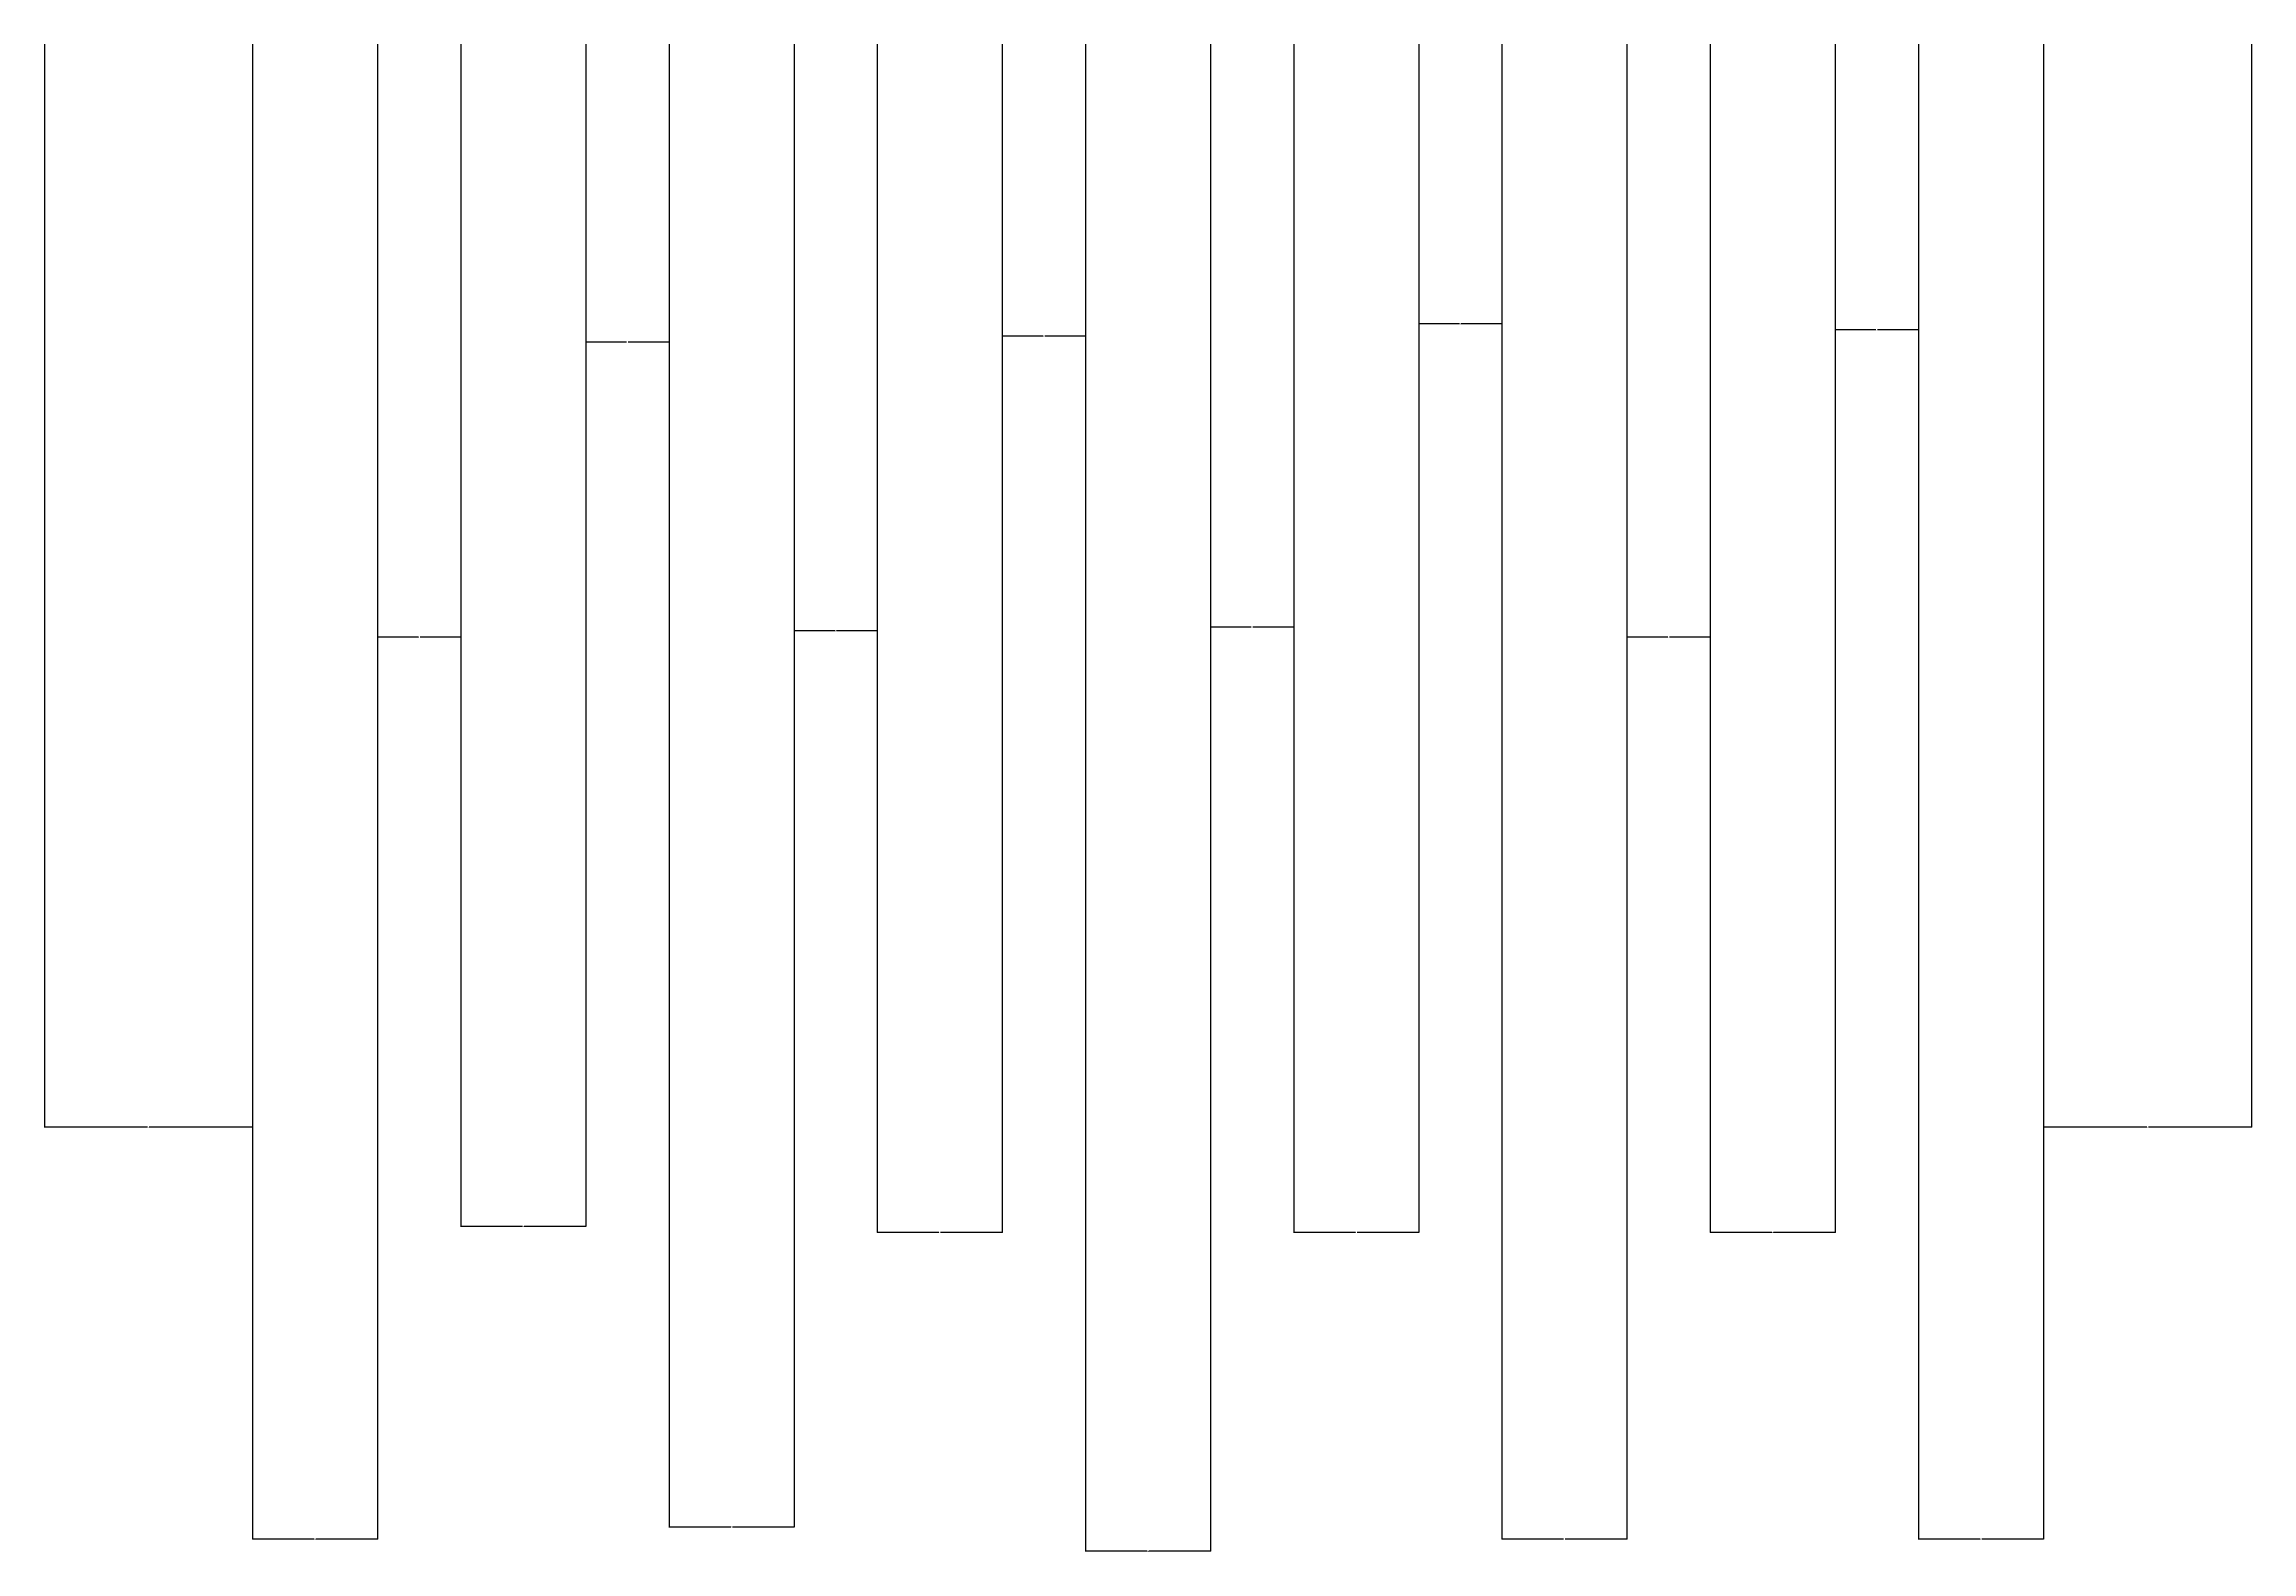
# Model space of a CAD drawing. Header units: metres. Extents: x 202427 to 213210, y 488909 to 502642.
# Drawn here: x 206665 to 209315, y 488909 to 490719 of the extents above; entities that cross this region are included whole.
import ezdxf

# ---------------------------------------------------------------- set-up
doc = ezdxf.new("R2010")
doc.units = ezdxf.units.M
doc.layers.add('PUB_DIM', color=3, linetype='Continuous')
doc.dimstyles.get("Standard").update_dxf_attribs({"dimtxt": 2.5, "dimasz": 2.5, "dimexe": 1.25, "dimexo": 0.625, "dimtad": 1, "dimcen": 2.5, "dimazin": 3, "dimtfac": 1, "dimtmove": 0, "dimatfit": 3})

# ---------------------------------------------------------------- blocks, each defined once
blk = doc.blocks.new('*D1')
for p, q in [((208915.21, 490718.73), (208915.21, 488923.98)), ((209065.21, 490718.73), (209065.21, 488923.98)), ((208989.21, 488923.98), (208914.96, 488923.98)), ((209065.46, 488923.98), (208991.21, 488923.98))]:
    blk.add_line(p, q)
at = {"layer": 'Defpoints'}
for p in [(208915.21, 490718.73), (209065.21, 490718.73), (209065.21, 488923.98)]:
    blk.add_point(p, dxfattribs=at)
at = {"layer": 'PUB_DIM', "insert": (208990.21, 488923.98), "char_height": 1, "attachment_point": 5}
blk.add_mtext('30', dxfattribs=at)
blk = doc.blocks.new('*D2')
for p, q in [((208415.21, 490718.73), (208415.21, 488923.98)), ((208565.21, 490718.73), (208565.21, 488923.98)), ((208489.21, 488923.98), (208414.96, 488923.98)), ((208565.46, 488923.98), (208491.21, 488923.98))]:
    blk.add_line(p, q)
at = {"layer": 'Defpoints'}
for p in [(208415.21, 490718.73), (208565.21, 490718.73), (208565.21, 488923.98)]:
    blk.add_point(p, dxfattribs=at)
at = {"layer": 'PUB_DIM', "insert": (208490.21, 488923.98), "char_height": 1, "attachment_point": 5}
blk.add_mtext('30', dxfattribs=at)
blk = doc.blocks.new('*D3')
for p, q in [((207415.21, 490718.73), (207415.21, 488938.43)), ((207565.21, 490718.73), (207565.21, 488938.43)), ((207489.21, 488938.43), (207414.96, 488938.43)), ((207565.46, 488938.43), (207491.21, 488938.43))]:
    blk.add_line(p, q)
at = {"layer": 'Defpoints'}
for p in [(207415.21, 490718.73), (207565.21, 490718.73), (207565.21, 488938.43)]:
    blk.add_point(p, dxfattribs=at)
at = {"layer": 'PUB_DIM', "insert": (207490.21, 488938.43), "char_height": 1, "attachment_point": 5}
blk.add_mtext('30', dxfattribs=at)
blk = doc.blocks.new('*D4')
for p, q in [((206915.21, 490718.73), (206915.21, 488923.98)), ((207065.21, 490718.73), (207065.21, 488923.98)), ((206989.21, 488923.98), (206914.96, 488923.98)), ((207065.46, 488923.98), (206991.21, 488923.98))]:
    blk.add_line(p, q)
at = {"layer": 'Defpoints'}
for p in [(206915.21, 490718.73), (207065.21, 490718.73), (207065.21, 488923.98)]:
    blk.add_point(p, dxfattribs=at)
at = {"layer": 'PUB_DIM', "insert": (206990.21, 488923.98), "char_height": 1, "attachment_point": 5}
blk.add_mtext('30', dxfattribs=at)
blk = doc.blocks.new('*D5')
for p, q in [((207915.21, 490718.73), (207915.21, 488909.54)), ((208065.21, 490718.73), (208065.21, 488909.54)), ((207989.21, 488909.54), (207914.96, 488909.54)), ((208065.46, 488909.54), (207991.21, 488909.54))]:
    blk.add_line(p, q)
at = {"layer": 'Defpoints'}
for p in [(207915.21, 490718.73), (208065.21, 490718.73), (208065.21, 488909.54)]:
    blk.add_point(p, dxfattribs=at)
at = {"layer": 'PUB_DIM', "insert": (207990.21, 488909.54), "char_height": 1, "attachment_point": 5}
blk.add_mtext('30', dxfattribs=at)
blk = doc.blocks.new('*D11')
for p, q in [((209065.21, 490718.73), (209065.21, 489418.73)), ((209315.21, 490718.73), (209315.21, 489418.73)), ((209189.21, 489418.73), (209064.96, 489418.73)), ((209315.46, 489418.73), (209191.21, 489418.73))]:
    blk.add_line(p, q)
at = {"layer": 'Defpoints'}
for p in [(209065.21, 490718.73), (209315.21, 490718.73), (209315.21, 489418.73)]:
    blk.add_point(p, dxfattribs=at)
at = {"layer": 'PUB_DIM', "insert": (209190.21, 489418.73), "char_height": 1, "attachment_point": 5}
blk.add_mtext('50', dxfattribs=at)
blk = doc.blocks.new('*D12')
for p, q in [((208815.21, 490718.73), (208815.21, 490375.61)), ((208915.21, 490718.73), (208915.21, 490375.61)), ((208864.21, 490375.61), (208814.96, 490375.61)), ((208915.46, 490375.61), (208866.21, 490375.61))]:
    blk.add_line(p, q)
at = {"layer": 'Defpoints'}
for p in [(208815.21, 490718.73), (208915.21, 490718.73), (208915.21, 490375.61)]:
    blk.add_point(p, dxfattribs=at)
at = {"layer": 'PUB_DIM', "insert": (208865.21, 490375.61), "char_height": 1, "attachment_point": 5}
blk.add_mtext('20', dxfattribs=at)
blk = doc.blocks.new('*D13')
for p, q in [((208665.21, 490718.73), (208665.21, 489292.31)), ((208815.21, 490718.73), (208815.21, 489292.31)), ((208739.21, 489292.31), (208664.96, 489292.31)), ((208815.46, 489292.31), (208741.21, 489292.31))]:
    blk.add_line(p, q)
at = {"layer": 'Defpoints'}
for p in [(208665.21, 490718.73), (208815.21, 490718.73), (208815.21, 489292.31)]:
    blk.add_point(p, dxfattribs=at)
at = {"layer": 'PUB_DIM', "insert": (208740.21, 489292.31), "char_height": 1, "attachment_point": 5}
blk.add_mtext('30', dxfattribs=at)
blk = doc.blocks.new('*D14')
for p, q in [((208565.21, 490718.73), (208565.21, 490006.73)), ((208665.21, 490718.73), (208665.21, 490006.73)), ((208614.21, 490006.73), (208564.96, 490006.73)), ((208665.46, 490006.73), (208616.21, 490006.73))]:
    blk.add_line(p, q)
at = {"layer": 'Defpoints'}
for p in [(208565.21, 490718.73), (208665.21, 490718.73), (208665.21, 490006.73)]:
    blk.add_point(p, dxfattribs=at)
at = {"layer": 'PUB_DIM', "insert": (208615.21, 490006.73), "char_height": 1, "attachment_point": 5}
blk.add_mtext('20', dxfattribs=at)
blk = doc.blocks.new('*D15')
for p, q in [((208315.21, 490718.73), (208315.21, 490382.84)), ((208415.21, 490718.73), (208415.21, 490382.84)), ((208364.21, 490382.84), (208314.96, 490382.84)), ((208415.46, 490382.84), (208366.21, 490382.84))]:
    blk.add_line(p, q)
at = {"layer": 'Defpoints'}
for p in [(208315.21, 490718.73), (208415.21, 490718.73), (208415.21, 490382.84)]:
    blk.add_point(p, dxfattribs=at)
at = {"layer": 'PUB_DIM', "insert": (208365.21, 490382.84), "char_height": 1, "attachment_point": 5}
blk.add_mtext('20', dxfattribs=at)
blk = doc.blocks.new('*D16')
for p, q in [((208165.21, 490718.73), (208165.21, 489292.31)), ((208315.21, 490718.73), (208315.21, 489292.31)), ((208239.21, 489292.31), (208164.96, 489292.31)), ((208315.46, 489292.31), (208241.21, 489292.31))]:
    blk.add_line(p, q)
at = {"layer": 'Defpoints'}
for p in [(208165.21, 490718.73), (208315.21, 490718.73), (208315.21, 489292.31)]:
    blk.add_point(p, dxfattribs=at)
at = {"layer": 'PUB_DIM', "insert": (208240.21, 489292.31), "char_height": 1, "attachment_point": 5}
blk.add_mtext('30', dxfattribs=at)
blk = doc.blocks.new('*D17')
for p, q in [((207665.21, 490718.73), (207665.21, 489292.31)), ((207815.21, 490718.73), (207815.21, 489292.31)), ((207739.21, 489292.31), (207664.96, 489292.31)), ((207815.46, 489292.31), (207741.21, 489292.31))]:
    blk.add_line(p, q)
at = {"layer": 'Defpoints'}
for p in [(207665.21, 490718.73), (207815.21, 490718.73), (207815.21, 489292.31)]:
    blk.add_point(p, dxfattribs=at)
at = {"layer": 'PUB_DIM', "insert": (207740.21, 489292.31), "char_height": 1, "attachment_point": 5}
blk.add_mtext('30', dxfattribs=at)
blk = doc.blocks.new('*D18')
for p, q in [((207565.21, 490718.73), (207565.21, 490014.51)), ((207665.21, 490718.73), (207665.21, 490014.51)), ((207614.21, 490014.51), (207564.96, 490014.51)), ((207665.46, 490014.51), (207616.21, 490014.51))]:
    blk.add_line(p, q)
at = {"layer": 'Defpoints'}
for p in [(207565.21, 490718.73), (207665.21, 490718.73), (207665.21, 490014.51)]:
    blk.add_point(p, dxfattribs=at)
at = {"layer": 'PUB_DIM', "insert": (207615.21, 490014.51), "char_height": 1, "attachment_point": 5}
blk.add_mtext('20', dxfattribs=at)
blk = doc.blocks.new('*D19')
for p, q in [((207315.21, 490718.73), (207315.21, 490361.17)), ((207415.21, 490718.73), (207415.21, 490361.17)), ((207364.21, 490361.17), (207314.96, 490361.17)), ((207415.46, 490361.17), (207366.21, 490361.17))]:
    blk.add_line(p, q)
at = {"layer": 'Defpoints'}
for p in [(207315.21, 490718.73), (207415.21, 490718.73), (207415.21, 490361.17)]:
    blk.add_point(p, dxfattribs=at)
at = {"layer": 'PUB_DIM', "insert": (207365.21, 490361.17), "char_height": 1, "attachment_point": 5}
blk.add_mtext('20', dxfattribs=at)
blk = doc.blocks.new('*D20')
for p, q in [((207165.21, 490718.73), (207165.21, 489299.53)), ((207315.21, 490718.73), (207315.21, 489299.53)), ((207239.21, 489299.53), (207164.96, 489299.53)), ((207315.46, 489299.53), (207241.21, 489299.53))]:
    blk.add_line(p, q)
at = {"layer": 'Defpoints'}
for p in [(207165.21, 490718.73), (207315.21, 490718.73), (207315.21, 489299.53)]:
    blk.add_point(p, dxfattribs=at)
at = {"layer": 'PUB_DIM', "insert": (207240.21, 489299.53), "char_height": 1, "attachment_point": 5}
blk.add_mtext('30', dxfattribs=at)
blk = doc.blocks.new('*D21')
for p, q in [((207065.21, 490718.73), (207065.21, 490006.73)), ((207165.21, 490718.73), (207165.21, 490006.73)), ((207114.21, 490006.73), (207064.96, 490006.73)), ((207165.46, 490006.73), (207116.21, 490006.73))]:
    blk.add_line(p, q)
at = {"layer": 'Defpoints'}
for p in [(207065.21, 490718.73), (207165.21, 490718.73), (207165.21, 490006.73)]:
    blk.add_point(p, dxfattribs=at)
at = {"layer": 'PUB_DIM', "insert": (207115.21, 490006.73), "char_height": 1, "attachment_point": 5}
blk.add_mtext('20', dxfattribs=at)
blk = doc.blocks.new('*D22')
for p, q in [((206665.21, 490718.73), (206665.21, 489418.73)), ((206915.21, 490718.73), (206915.21, 489418.73)), ((206789.21, 489418.73), (206664.96, 489418.73)), ((206915.46, 489418.73), (206791.21, 489418.73))]:
    blk.add_line(p, q)
at = {"layer": 'Defpoints'}
for p in [(206665.21, 490718.73), (206915.21, 490718.73), (206915.21, 489418.73)]:
    blk.add_point(p, dxfattribs=at)
at = {"layer": 'PUB_DIM', "insert": (206790.21, 489418.73), "char_height": 1, "attachment_point": 5}
blk.add_mtext('50', dxfattribs=at)
blk = doc.blocks.new('*D23')
for p, q in [((208065.21, 490718.73), (208065.21, 490018.73)), ((208165.21, 490718.73), (208165.21, 490018.73)), ((208114.21, 490018.73), (208064.96, 490018.73)), ((208165.46, 490018.73), (208116.21, 490018.73))]:
    blk.add_line(p, q)
at = {"layer": 'Defpoints'}
for p in [(208065.21, 490718.73), (208165.21, 490718.73), (208165.21, 490018.73)]:
    blk.add_point(p, dxfattribs=at)
at = {"layer": 'PUB_DIM', "insert": (208115.21, 490018.73), "char_height": 1, "attachment_point": 5}
blk.add_mtext('20', dxfattribs=at)
blk = doc.blocks.new('*D24')
for p, q in [((207815.21, 490718.73), (207815.21, 490368.39)), ((207915.21, 490718.73), (207915.21, 490368.39)), ((207864.21, 490368.39), (207814.96, 490368.39)), ((207915.46, 490368.39), (207866.21, 490368.39))]:
    blk.add_line(p, q)
at = {"layer": 'Defpoints'}
for p in [(207815.21, 490718.73), (207915.21, 490718.73), (207915.21, 490368.39)]:
    blk.add_point(p, dxfattribs=at)
at = {"layer": 'PUB_DIM', "insert": (207865.21, 490368.39), "char_height": 1, "attachment_point": 5}
blk.add_mtext('20', dxfattribs=at)

msp = doc.modelspace()

# ---------------------------------------------------------------- dimensions: what is measured, and where the dimension line sits
at = {"layer": 'PUB_DIM'}
for base, p1, p2, text, picture, middle in [((206915.21, 489418.73), (206915.21, 490718.73), (206665.21, 490718.73), '50', '*D22', (206790.21, 489418.73)), ((207065.21, 488923.98), (207065.21, 490718.73), (206915.21, 490718.73), '30', '*D4', (206990.21, 488923.98)), ((207165.21, 490006.73), (207165.21, 490718.73), (207065.21, 490718.73), '20', '*D21', (207115.21, 490006.73)), ((207315.21, 489299.53), (207315.21, 490718.73), (207165.21, 490718.73), '30', '*D20', (207240.21, 489299.53)), ((207415.21, 490361.17), (207415.21, 490718.73), (207315.21, 490718.73), '20', '*D19', (207365.21, 490361.17)), ((207565.21, 488938.43), (207565.21, 490718.73), (207415.21, 490718.73), '30', '*D3', (207490.21, 488938.43)), ((207665.21, 490014.51), (207665.21, 490718.73), (207565.21, 490718.73), '20', '*D18', (207615.21, 490014.51)), ((207815.21, 489292.31), (207815.21, 490718.73), (207665.21, 490718.73), '30', '*D17', (207740.21, 489292.31)), ((207915.21, 490368.39), (207915.21, 490718.73), (207815.21, 490718.73), '20', '*D24', (207865.21, 490368.39)), ((208065.21, 488909.54), (208065.21, 490718.73), (207915.21, 490718.73), '30', '*D5', (207990.21, 488909.54)), ((208165.21, 490018.73), (208165.21, 490718.73), (208065.21, 490718.73), '20', '*D23', (208115.21, 490018.73)), ((208315.21, 489292.31), (208315.21, 490718.73), (208165.21, 490718.73), '30', '*D16', (208240.21, 489292.31)), ((208415.21, 490382.84), (208415.21, 490718.73), (208315.21, 490718.73), '20', '*D15', (208365.21, 490382.84)), ((208565.21, 488923.98), (208565.21, 490718.73), (208415.21, 490718.73), '30', '*D2', (208490.21, 488923.98)), ((208665.21, 490006.73), (208665.21, 490718.73), (208565.21, 490718.73), '20', '*D14', (208615.21, 490006.73)), ((208815.21, 489292.31), (208815.21, 490718.73), (208665.21, 490718.73), '30', '*D13', (208740.21, 489292.31)), ((208915.21, 490375.61), (208915.21, 490718.73), (208815.21, 490718.73), '20', '*D12', (208865.21, 490375.61)), ((209065.21, 488923.98), (209065.21, 490718.73), (208915.21, 490718.73), '30', '*D1', (208990.21, 488923.98)), ((209315.21, 489418.73), (209315.21, 490718.73), (209065.21, 490718.73), '50', '*D11', (209190.21, 489418.73))]:
    dim = msp.add_linear_dim(base=base, p1=p1, p2=p2, text=text, dimstyle='Standard', dxfattribs=at)
    dim.commit()
    dim.dimension.update_dxf_attribs({"geometry": picture, "text_midpoint": middle})

doc.saveas('drawing.dxf')
